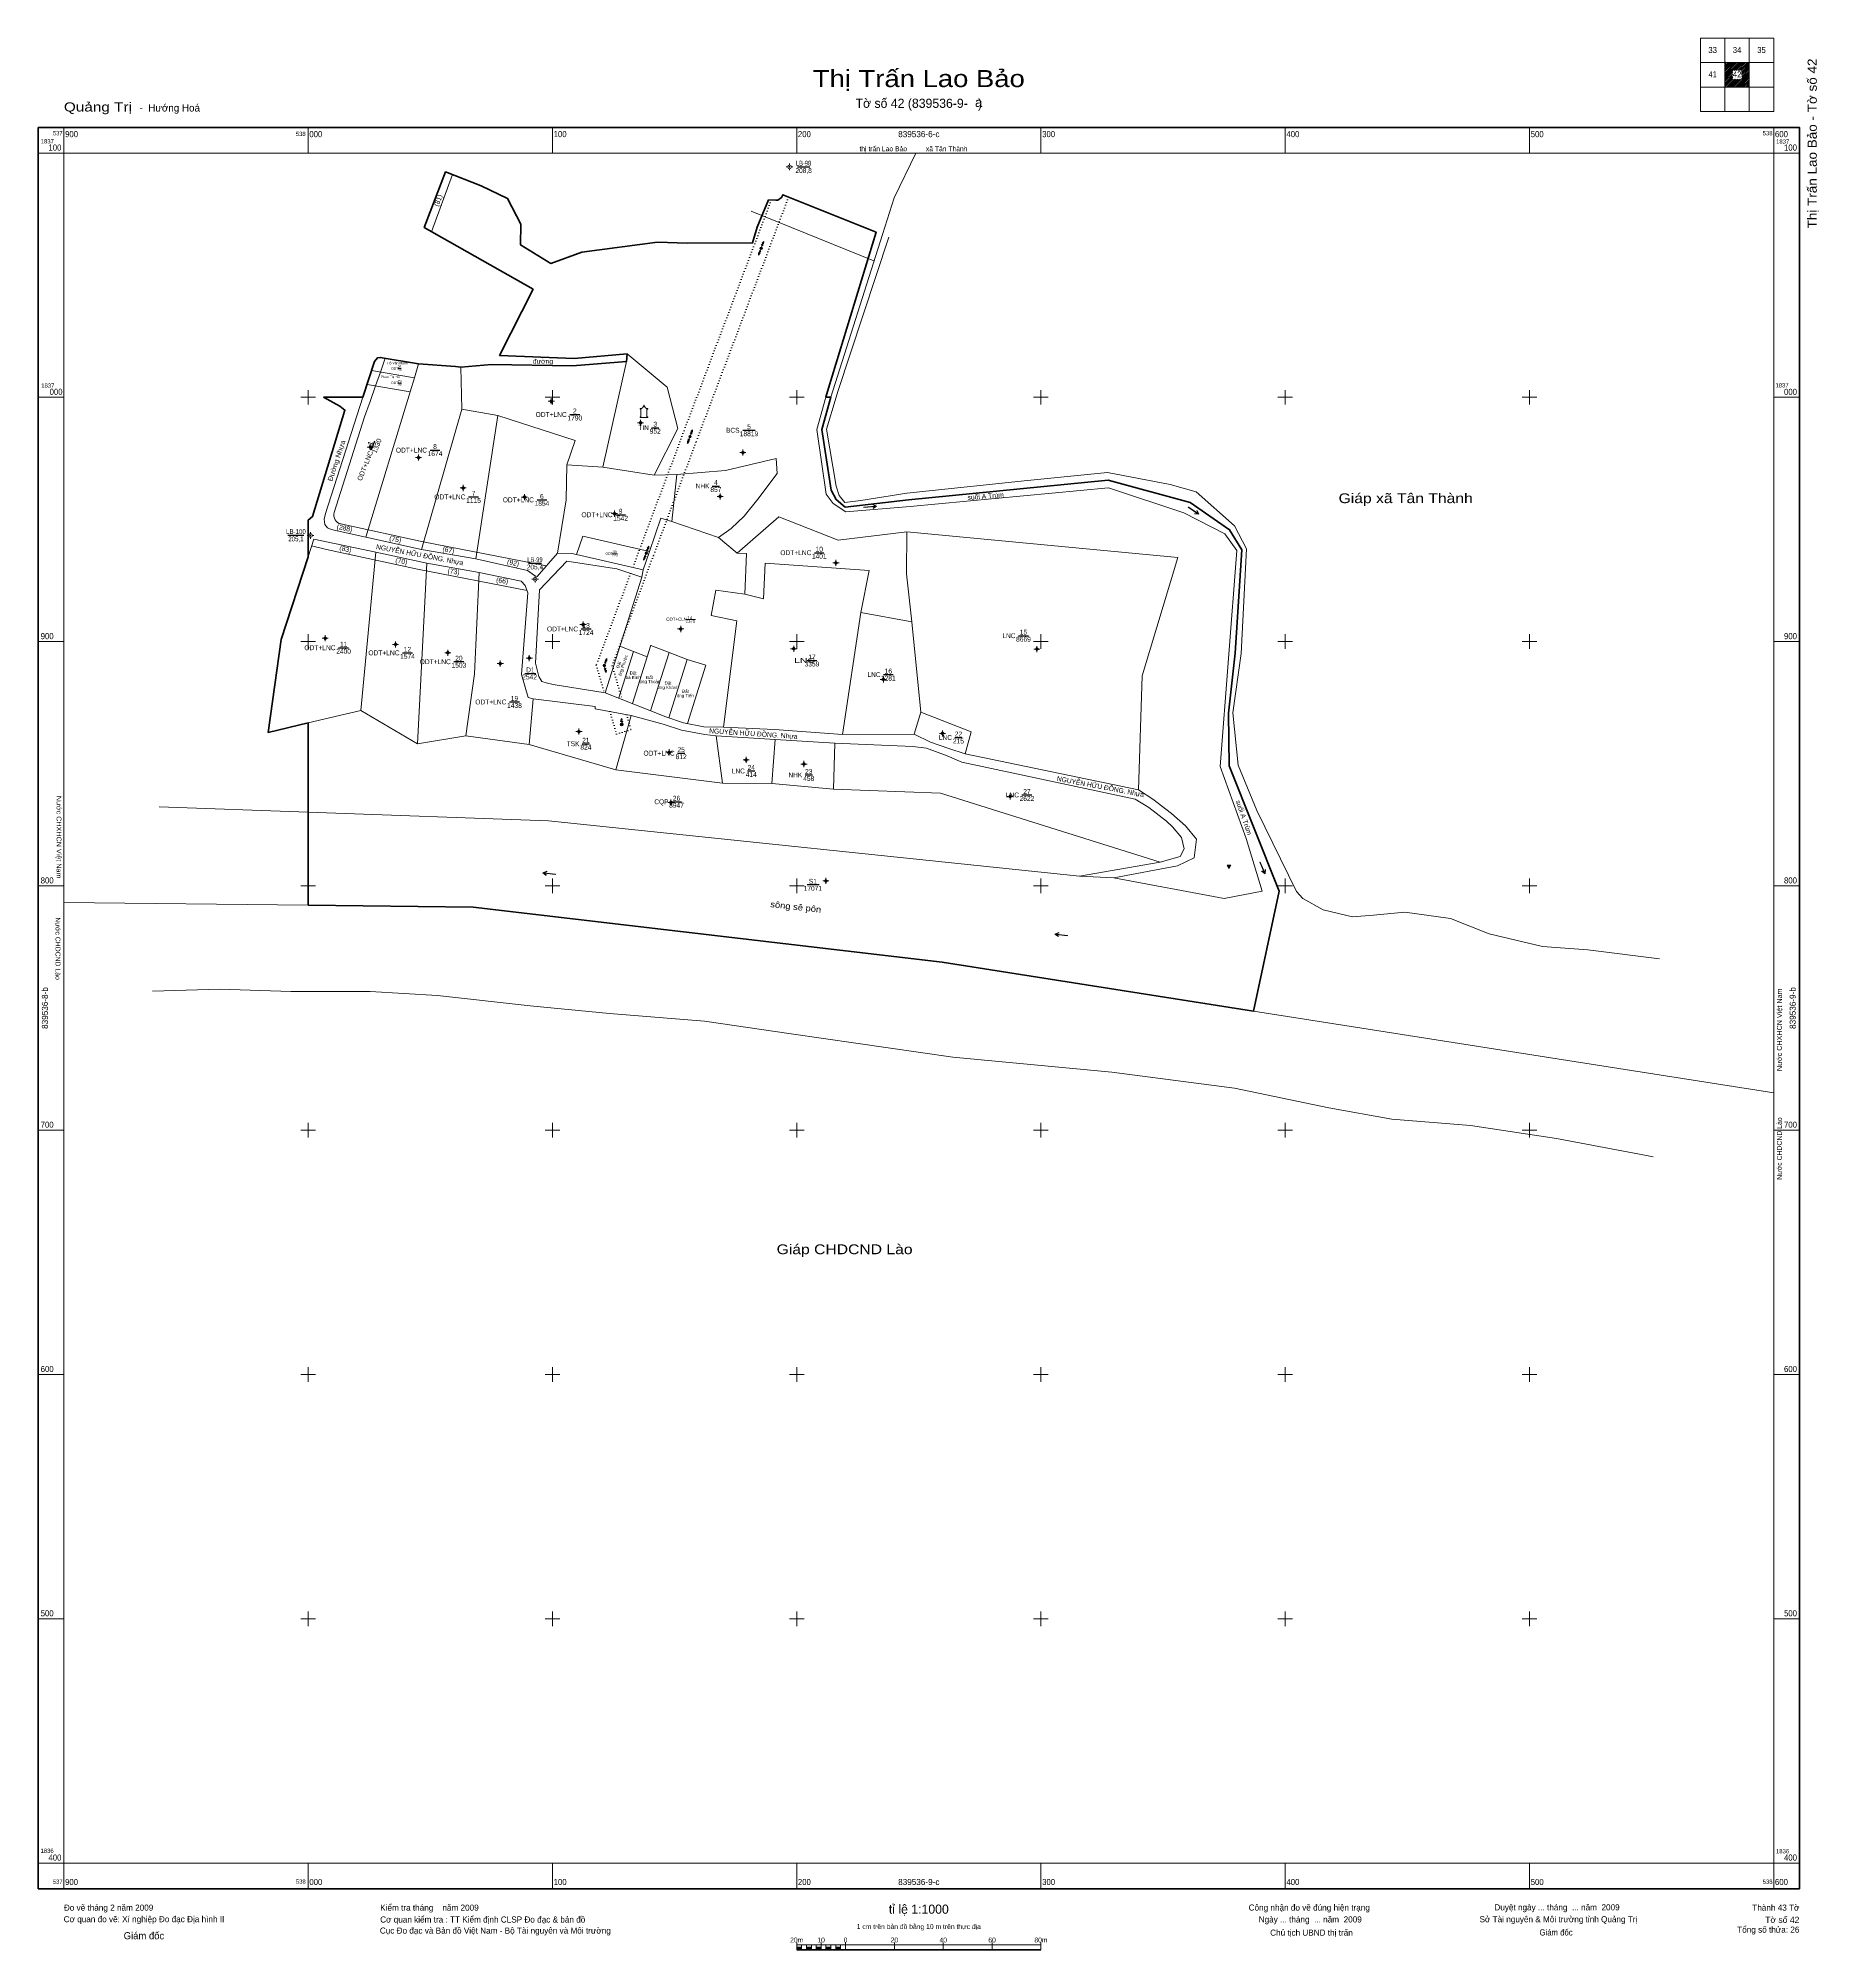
# Model space of a CAD drawing. Header units: metres. Extents: x 537890 to 538618, y 1836364 to 1837147.
import ezdxf
from ezdxf.enums import TextEntityAlignment as Align

# ---------------------------------------------------------------- set-up
doc = ezdxf.new("R2010")
doc.units = ezdxf.units.M
doc.header["$LTSCALE"] = 0.8
doc.header["$PDMODE"] = 32
doc.header["$PDSIZE"] = 0.4
doc.linetypes.add('DOTTED', pattern=[1.5, 0.3, -1.2])
doc.linetypes.add('MEDIUM_DASHED', pattern=[4.5, 3, -1.5])
for name, color, linetype, lineweight in [('10', 7, 'Continuous', 13), ('11', 7, 'Continuous', 13), ('13', 7, 'Continuous', 25), ('18', 7, 'Continuous', 13), ('23', 7, 'Continuous', 13), ('25', 7, 'MEDIUM_DASHED', 13), ('31', 7, 'Continuous', 13), ('35', 7, 'Continuous', 13), ('40', 7, 'Continuous', 13), ('46', 7, 'Continuous', 13), ('47', 7, 'Continuous', 13), ('50', 7, 'Continuous', 13), ('54', 7, 'Continuous', 35), ('55', 7, 'Continuous', 13), ('57', 7, 'Continuous', 13), ('59', 7, 'DOTTED', 13), ('61', 7, 'Continuous', 13), ('63', 7, 'Continuous', 13), ('8', 7, 'Continuous', 13)]:
    doc.layers.add(name, color=color, linetype=linetype, lineweight=lineweight)
for name, color, linetype in [('12', 7, 'Continuous'), ('28', 7, 'Continuous'), ('39', 7, 'Continuous'), ('41', 7, 'Continuous'), ('58', 7, 'Continuous')]:
    doc.layers.add(name, color=color, linetype=linetype)

msp = doc.modelspace()

# ---------------------------------------------------------------- hatches: boundary and pattern name
at = {"layer": '11'}
for points in [[(538099.6998, 1836998.42, 1), (538099.3998, 1836998.42, 1)], [(538136.2498, 1836989.55, 1), (538135.9498, 1836989.55, 1)], [(538025.5698, 1836979.64, 1), (538025.2698, 1836979.64, 1)], [(538045.3598, 1836975.35, 1), (538045.0598, 1836975.35, 1)], [(538178.1298, 1836977.39, 1), (538177.8298, 1836977.39, 1)], [(538063.6098, 1836962.89, 1), (538063.3098, 1836962.89, 1)], [(538088.7197, 1836959.15, 1), (538088.4197, 1836959.15, 1)], [(538168.7897, 1836959.43, 1), (538168.4897, 1836959.43, 1)], [(538125.5498, 1836952.38, 1), (538125.2497, 1836952.38, 1)], [(538216.2297, 1836932.23, 1), (538215.9297, 1836932.23, 1)], [(538112.6798, 1836906.96, 1), (538112.3797, 1836906.96, 1)], [(538152.6698, 1836905.17, 1), (538152.3697, 1836905.17, 1)], [(538007.1298, 1836901.37, 1), (538006.8298, 1836901.37, 1)], [(538035.9498, 1836898.84, 1), (538035.6498, 1836898.84, 1)], [(538057.3298, 1836895.45, 1), (538057.0298, 1836895.45, 1)], [(538198.9198, 1836897.06, 1), (538198.6197, 1836897.06, 1)], [(538298.4998, 1836896.93, 1), (538298.1998, 1836896.93, 1)], [(538078.8198, 1836891, 1), (538078.5198, 1836891, 1)], [(538090.6898, 1836893.26, 1), (538090.3897, 1836893.26, 1)], [(538235.6298, 1836884.53, 1), (538235.3298, 1836884.53, 1)], [(538111.0298, 1836863.16, 1), (538110.7298, 1836863.16, 1)], [(538259.8598, 1836862.43, 1), (538259.5598, 1836862.43, 1)], [(538148.0098, 1836854.72, 1), (538147.7098, 1836854.72, 1)], [(538179.4298, 1836851.6, 1), (538179.1297, 1836851.6, 1)], [(538203.1398, 1836849.89, 1), (538202.8398, 1836849.89, 1)], [(538148.6597, 1836834.15, 1), (538148.3597, 1836834.15, 1)], [(538287.5698, 1836836.62, 1), (538287.2698, 1836836.62, 1)], [(538212.1098, 1836802.03, 1), (538211.8098, 1836802.03, 1)]]:
    msp.add_hatch(color=256, dxfattribs=at).paths.add_polyline_path(points)
at = {"layer": '47'}
msp.add_hatch(color=256, dxfattribs=at).paths.add_polyline_path([(538376.29, 1836808.45), (538377.79, 1836808.45), (538377.04, 1836807.16)])
at = {"layer": '55'}
for points in [[(538185.2682, 1837060.5633, 1), (538185.6283, 1837061.4962, 1)], [(538156.1395, 1836983.4728, 1), (538156.4971, 1836984.4067, 1)], [(538138.2496, 1836935.7427, 1), (538138.6069, 1836936.6767, 1)], [(538121.3904, 1836890.6973, 1), (538121.0331, 1836889.7633, 1)], [(538128.9702, 1836866.1103, 1), (538127.7702, 1836866.1103, 1)], [(538128.51, 1836866.69), (538128.87, 1836867.4), (538127.99, 1836867.4), (538128.3, 1836868.04), (538128.5, 1836867.95), (538128.46, 1836868.49), (538128.01, 1836868.18), (538128.21, 1836868.09), (538127.83, 1836867.3), (538128.7, 1836867.3), (538128.4, 1836866.71)]]:
    msp.add_hatch(color=256, dxfattribs=at).paths.add_polyline_path(points)
at = {"layer": '63'}
for points in [[(538200, 1836364.5), (538200, 1836365.5), (538202, 1836365.5), (538202, 1836364.5)], [(538204, 1836364.5), (538204, 1836365.5), (538206, 1836365.5), (538206, 1836364.5)], [(538208, 1836364.5), (538208, 1836365.5), (538210, 1836365.5), (538210, 1836364.5)], [(538212, 1836364.5), (538212, 1836365.5), (538214, 1836365.5), (538214, 1836364.5)], [(538216, 1836364.5), (538216, 1836365.5), (538218, 1836365.5), (538218, 1836364.5)]]:
    msp.add_hatch(color=256, dxfattribs=at).paths.add_polyline_path(points)
at = {"layer": '8'}
for points in [[(538197.2517, 1837094.3309, 1), (538196.8929, 1837094.3309, 1)], [(538001.1517, 1836943.4909, 1), (538000.7929, 1836943.4909, 1)], [(538093.0817, 1836925.5409, 1), (538092.7229, 1836925.5409, 1)]]:
    msp.add_hatch(color=256, dxfattribs=at).paths.add_polyline_path(points)

# ---------------------------------------------------------------- linework, layer by layer
at = {"layer": '10'}
for p, q in [((538047.48, 1837069.54), (538056.29, 1837092.37)), ((538112.05, 1837059.41), (538142.96, 1837063.48)), ((538155.19, 1837063.09), (538142.96, 1837063.48)), ((538099.35, 1837054.77), (538112.05, 1837059.41)), ((538045.24, 1837013.67), (538029.54, 1837016.35)), ((538120.64, 1836971.42), (538130.27, 1837014.73)), ((538130.27, 1837014.73), (538130.64, 1837017.81)), ((538023.56, 1836942.73), (538041.74, 1837002.19)), ((538062.91, 1836995.2), (538046.39, 1836937.66)), ((538077.67, 1836992.6), (538068.61, 1836933.91)), ((538105.97, 1836972.31), (538120.64, 1836971.42)), ((538141.63, 1836968.11), (538120.64, 1836971.42)), ((538150.88, 1836968.37), (538141.63, 1836968.11)), ((538148.84, 1836949.22), (538150.88, 1836968.37)), ((538046.39, 1836937.66), (538023.56, 1836942.73)), ((538167.98, 1836942.67), (538148.84, 1836949.22)), ((538167.98, 1836942.67), (538175.66, 1836936.21)), ((538356.02, 1836934.39), (538245.16, 1836945)), ((538048.61, 1836932.08), (538027.7, 1836936.65)), ((538068.61, 1836933.91), (538046.39, 1836937.66)), ((538048.61, 1836932.08), (538070.01, 1836928.3)), ((538137.2, 1836929.33), (538136.59, 1836926.39)), ((538136.59, 1836926.39), (538121.62, 1836879.07)), ((538218.7, 1836861.91), (538226.21, 1836911.97)), ((538226.21, 1836911.97), (538247.18, 1836908.08)), ((538247.18, 1836908.08), (538250.84, 1836871.13)), ((538248.09, 1836862.17), (538250.84, 1836871.13)), ((538167.03, 1836861.44), (538191.19, 1836859.9)), ((538191.19, 1836859.9), (538189.84, 1836841.9)), ((538215.6, 1836858.37), (538191.19, 1836859.9)), ((538248.09, 1836862.17), (538218.7, 1836861.91)), ((538339.95, 1836839.33), (538268.95, 1836854.13)), ((538348.75, 1836809.77), (538315.72, 1836803.93))]:
    msp.add_line(p, q, dxfattribs=at)
for points in [[(538056.29, 1837092.37), (538070.85, 1837086.58), (538081.62, 1837081.45), (538087.09, 1837070.85), (538086.98, 1837062.39), (538099.35, 1837054.77)], [(538155.19, 1837063.09), (538181.96, 1837063.2), (538183.78, 1837069.6), (538188.43, 1837080.79)], [(538194.36, 1837082.9), (538193.73, 1837081.76), (538192.35, 1837080.76), (538191.42, 1837080.68), (538188.43, 1837080.79)], [(538047.48, 1837069.54), (538092.07, 1837044.24), (538078.31, 1837017.11)], [(538022.45, 1837000), (538027.21, 1837014.69), (538028.45, 1837016.16), (538029.54, 1837016.35)], [(538045.24, 1837013.67), (538060.28, 1837012.61), (538062.52, 1837012.36)], [(538062.52, 1837012.36), (538075.09, 1837013.44), (538108.16, 1837012.83), (538130.27, 1837014.73)], [(538130.64, 1837017.81), (538108.94, 1837015.92), (538078.31, 1837017.11)], [(538130.64, 1837017.81), (538146.93, 1837004.2), (538151.39, 1836987.19), (538141.63, 1836968.11)], [(538062.52, 1837012.36), (538062.91, 1836995.2), (538077.67, 1836992.6)], [(538000, 1836949.66), (538001.74, 1836951.2), (538015.05, 1836994.77), (538012.96, 1836996.32), (538006.33, 1837000)], [(538022.45, 1837000), (538007.04, 1836952.46), (538006.55, 1836950.08), (538006.86, 1836947.95), (538007.9, 1836946.6), (538009.36, 1836945.84), (538023.56, 1836942.73)], [(538077.67, 1836992.6), (538109.27, 1836982.37), (538105.97, 1836972.31)], [(538150.88, 1836968.37), (538170.85, 1836970.11), (538191.59, 1836975.01), (538192.03, 1836968.88), (538184.15, 1836958.32), (538178.44, 1836951.34), (538173.13, 1836946.26), (538167.98, 1836942.67)], [(538102.08, 1836936.17), (538105.64, 1836958.08), (538105.97, 1836972.31)], [(538139.77, 1836936.91), (538144.39, 1836950.57), (538148.84, 1836949.22)], [(538175.66, 1836936.21), (538192.69, 1836951.03), (538217, 1836941.58), (538245.16, 1836945)], [(538247.18, 1836908.08), (538244.97, 1836927.81), (538245.16, 1836945)], [(537983.62, 1836862.84), (537988.98, 1836900.92), (538000, 1836934.77)], [(538000, 1836934.77), (538002.33, 1836941.93), (538027.7, 1836936.65)], [(538027.7, 1836936.65), (538021.57, 1836871.8), (538044.7, 1836858.13), (538048.61, 1836932.08)], [(538068.61, 1836933.91), (538089.78, 1836929.13), (538092.71, 1836927.08), (538093.7, 1836926.62), (538102.08, 1836936.17)], [(538175.66, 1836936.21), (538179.43, 1836936.11), (538178.79, 1836919.44)], [(538070.01, 1836928.3), (538068.11, 1836886.84), (538064.5, 1836861.39)], [(538070.01, 1836928.3), (538087.27, 1836924.69), (538088.87, 1836922.92), (538089.97, 1836919.95), (538087.39, 1836886.59), (538090.14, 1836877.16), (538092.14, 1836876.6)], [(538136.59, 1836926.39), (538126.39, 1836929.76), (538105.93, 1836932.89), (538094.7, 1836921.21), (538093.06, 1836891.17), (538094.5, 1836885.76), (538095.61, 1836883.65), (538097.4, 1836883.19), (538100.33, 1836882.4), (538121.62, 1836879.07)], [(538226.21, 1836911.97), (538229.65, 1836929.17), (538187.08, 1836932.1), (538186.46, 1836917.49), (538178.79, 1836919.44)], [(538339.95, 1836839.33), (538341.42, 1836885.98), (538356.02, 1836934.39)], [(538178.79, 1836919.44), (538166.88, 1836921.05), (538165, 1836910.74), (538175.47, 1836908.5), (538170.03, 1836864.94)], [(538021.57, 1836871.8), (538000, 1836866.71), (537983.62, 1836862.84)], [(538092.14, 1836876.6), (538090.44, 1836857.9), (538125.97, 1836847.49)], [(538092.14, 1836876.6), (538117.5, 1836873.43), (538117.49, 1836872.46), (538132.19, 1836869.76)], [(538121.62, 1836879.07), (538146.39, 1836869.23), (538153.7, 1836866.81), (538162.04, 1836865.1), (538170.03, 1836864.94)], [(538132.19, 1836869.76), (538125.97, 1836847.49), (538169.59, 1836842.06)], [(538132.19, 1836869.76), (538145.35, 1836866.23), (538152.81, 1836863.71), (538162.33, 1836861.96), (538167.03, 1836861.44)], [(538170.03, 1836864.94), (538190.93, 1836863.97), (538218.7, 1836861.91)], [(538250.84, 1836871.13), (538271.41, 1836863.05), (538268.95, 1836854.13)], [(538044.7, 1836858.13), (538064.5, 1836861.39), (538090.44, 1836857.9)], [(538167.03, 1836861.44), (538169.59, 1836842.06), (538189.84, 1836841.9)], [(538189.84, 1836841.9), (538215.05, 1836839.62), (538215.6, 1836858.37)], [(538215.6, 1836858.37), (538247.55, 1836857.05), (538253.15, 1836856.32), (538261.59, 1836853.29), (538267.55, 1836850.68), (538338.63, 1836835.48), (538344.13, 1836832.07), (538351.34, 1836826.5), (538353.92, 1836824.17), (538357.6, 1836819.78), (538358.66, 1836815.15), (538357.04, 1836812.09), (538348.75, 1836809.77)], [(538268.95, 1836854.13), (538262.23, 1836856.19), (538254.72, 1836858.89), (538248.09, 1836862.17)], [(538348.75, 1836809.77), (538258.86, 1836838.03), (538215.05, 1836839.62)], [(538329.8, 1836803.32), (538355.93, 1836808.18), (538362.7, 1836811.52), (538363.69, 1836819.16), (538359.16, 1836824.55), (538353.49, 1836829.6), (538345.81, 1836835.48), (538339.95, 1836839.33)]]:
    msp.add_lwpolyline(points, dxfattribs=at)
at = {"layer": '11'}
for p, q in [((538098.93, 1836998.42), (538098.3, 1836998.42)), ((538099.55, 1836999.67), (538099.55, 1836999.04)), ((538099.55, 1836997.8), (538099.55, 1836997.17)), ((538100.8, 1836998.42), (538100.18, 1836998.42)), ((538135.48, 1836989.55), (538134.85, 1836989.55)), ((538136.1, 1836990.8), (538136.1, 1836990.18)), ((538137.35, 1836989.55), (538136.72, 1836989.55)), ((538136.1, 1836988.92), (538136.1, 1836988.3)), ((538024.8, 1836979.64), (538024.17, 1836979.64)), ((538025.42, 1836980.89), (538025.42, 1836980.26)), ((538025.42, 1836979.02), (538025.42, 1836978.39)), ((538026.67, 1836979.64), (538026.05, 1836979.64)), ((538044.58, 1836975.35), (538043.96, 1836975.35)), ((538045.21, 1836976.6), (538045.21, 1836975.98)), ((538045.21, 1836974.72), (538045.21, 1836974.1)), ((538046.46, 1836975.35), (538045.84, 1836975.35)), ((538177.36, 1836977.39), (538176.73, 1836977.39)), ((538177.98, 1836978.64), (538177.98, 1836978.02)), ((538177.98, 1836976.76), (538177.98, 1836976.14)), ((538179.23, 1836977.39), (538178.6, 1836977.39)), ((538062.84, 1836962.89), (538062.21, 1836962.89)), ((538063.46, 1836964.14), (538063.46, 1836963.52)), ((538063.46, 1836962.26), (538063.46, 1836961.64)), ((538064.71, 1836962.89), (538064.08, 1836962.89)), ((538087.94, 1836959.15), (538087.32, 1836959.15)), ((538088.57, 1836960.4), (538088.57, 1836959.78)), ((538088.57, 1836958.52), (538088.57, 1836957.9)), ((538089.82, 1836959.15), (538089.19, 1836959.15)), ((538168.02, 1836959.43), (538167.39, 1836959.43)), ((538168.64, 1836960.68), (538168.64, 1836960.06)), ((538168.64, 1836958.8), (538168.64, 1836958.18)), ((538169.89, 1836959.43), (538169.26, 1836959.43)), ((538124.78, 1836952.38), (538124.15, 1836952.38)), ((538125.4, 1836953.63), (538125.4, 1836953)), ((538125.4, 1836951.76), (538125.4, 1836951.13)), ((538126.65, 1836952.38), (538126.02, 1836952.38)), ((538215.45, 1836932.23), (538214.83, 1836932.23)), ((538216.08, 1836933.48), (538216.08, 1836932.86)), ((538216.08, 1836931.6), (538216.08, 1836930.98)), ((538217.33, 1836932.23), (538216.7, 1836932.23)), ((538111.9, 1836906.96), (538111.28, 1836906.96)), ((538112.53, 1836908.21), (538112.53, 1836907.58)), ((538112.53, 1836906.34), (538112.53, 1836905.71)), ((538113.78, 1836906.96), (538113.16, 1836906.96)), ((538151.9, 1836905.17), (538151.27, 1836905.17)), ((538152.52, 1836906.42), (538152.52, 1836905.8)), ((538152.52, 1836904.54), (538152.52, 1836903.92)), ((538153.77, 1836905.17), (538153.14, 1836905.17)), ((538006.36, 1836901.37), (538005.73, 1836901.37)), ((538006.98, 1836902.62), (538006.98, 1836902)), ((538006.98, 1836900.74), (538006.98, 1836900.12)), ((538008.23, 1836901.37), (538007.6, 1836901.37)), ((538035.18, 1836898.84), (538034.55, 1836898.84)), ((538035.8, 1836900.09), (538035.8, 1836899.46)), ((538035.8, 1836898.22), (538035.8, 1836897.59)), ((538037.05, 1836898.84), (538036.43, 1836898.84)), ((538056.56, 1836895.45), (538055.93, 1836895.45)), ((538057.18, 1836896.7), (538057.18, 1836896.08)), ((538058.43, 1836895.45), (538057.81, 1836895.45)), ((538198.14, 1836897.06), (538197.52, 1836897.06)), ((538198.77, 1836898.31), (538198.77, 1836897.68)), ((538198.77, 1836896.44), (538198.77, 1836895.81)), ((538200.02, 1836897.06), (538199.4, 1836897.06)), ((538297.72, 1836896.93), (538297.1, 1836896.93)), ((538298.35, 1836898.18), (538298.35, 1836897.56)), ((538298.35, 1836896.3), (538298.35, 1836895.68)), ((538299.6, 1836896.93), (538298.98, 1836896.93)), ((538057.18, 1836894.82), (538057.18, 1836894.2)), ((538078.05, 1836891), (538077.42, 1836891)), ((538078.67, 1836892.25), (538078.67, 1836891.62)), ((538078.67, 1836890.38), (538078.67, 1836889.75)), ((538079.92, 1836891), (538079.3, 1836891)), ((538089.92, 1836893.26), (538089.29, 1836893.26)), ((538090.54, 1836894.51), (538090.54, 1836893.88)), ((538090.54, 1836892.64), (538090.54, 1836892.01)), ((538091.79, 1836893.26), (538091.16, 1836893.26)), ((538234.86, 1836884.53), (538234.23, 1836884.53)), ((538235.48, 1836885.78), (538235.48, 1836885.16)), ((538235.48, 1836883.9), (538235.48, 1836883.28)), ((538236.73, 1836884.53), (538236.1, 1836884.53)), ((538110.88, 1836864.41), (538110.88, 1836863.78)), ((538110.26, 1836863.16), (538109.63, 1836863.16)), ((538110.88, 1836862.54), (538110.88, 1836861.91)), ((538112.13, 1836863.16), (538111.5, 1836863.16)), ((538259.08, 1836862.43), (538258.46, 1836862.43)), ((538259.71, 1836863.68), (538259.71, 1836863.06)), ((538259.71, 1836861.8), (538259.71, 1836861.18)), ((538260.96, 1836862.43), (538260.34, 1836862.43)), ((538147.24, 1836854.72), (538146.61, 1836854.72)), ((538147.86, 1836855.97), (538147.86, 1836855.34)), ((538147.86, 1836854.1), (538147.86, 1836853.47)), ((538149.11, 1836854.72), (538148.48, 1836854.72)), ((538178.66, 1836851.6), (538178.03, 1836851.6)), ((538179.28, 1836852.85), (538179.28, 1836852.22)), ((538179.28, 1836850.98), (538179.28, 1836850.35)), ((538180.53, 1836851.6), (538179.9, 1836851.6)), ((538202.36, 1836849.89), (538201.74, 1836849.89)), ((538202.99, 1836851.14), (538202.99, 1836850.52)), ((538202.99, 1836849.26), (538202.99, 1836848.64)), ((538204.24, 1836849.89), (538203.62, 1836849.89)), ((538147.88, 1836834.15), (538147.26, 1836834.15)), ((538148.51, 1836835.4), (538148.51, 1836834.78)), ((538148.51, 1836833.52), (538148.51, 1836832.9)), ((538149.76, 1836834.15), (538149.14, 1836834.15)), ((538286.8, 1836836.62), (538286.17, 1836836.62)), ((538287.42, 1836837.87), (538287.42, 1836837.24)), ((538287.42, 1836836), (538287.42, 1836835.37)), ((538288.67, 1836836.62), (538288.05, 1836836.62)), ((538211.34, 1836802.03), (538210.71, 1836802.03)), ((538211.96, 1836803.28), (538211.96, 1836802.66)), ((538211.96, 1836801.4), (538211.96, 1836800.78)), ((538213.21, 1836802.03), (538212.58, 1836802.03))]:
    msp.add_line(p, q, dxfattribs=at)
for points in [[(538099.55, 1836999.04), (538098.93, 1836998.42), (538099.55, 1836997.8), (538100.18, 1836998.42)], [(538136.1, 1836990.18), (538135.48, 1836989.55), (538136.1, 1836988.92), (538136.72, 1836989.55)], [(538025.42, 1836980.26), (538024.8, 1836979.64), (538025.42, 1836979.02), (538026.05, 1836979.64)], [(538045.21, 1836975.98), (538044.58, 1836975.35), (538045.21, 1836974.72), (538045.84, 1836975.35)], [(538177.98, 1836978.02), (538177.36, 1836977.39), (538177.98, 1836976.76), (538178.6, 1836977.39)], [(538063.46, 1836963.52), (538062.84, 1836962.89), (538063.46, 1836962.26), (538064.08, 1836962.89)], [(538088.57, 1836959.78), (538087.94, 1836959.15), (538088.57, 1836958.52), (538089.19, 1836959.15)], [(538168.64, 1836960.06), (538168.02, 1836959.43), (538168.64, 1836958.8), (538169.26, 1836959.43)], [(538125.4, 1836953), (538124.78, 1836952.38), (538125.4, 1836951.76), (538126.02, 1836952.38)], [(538216.08, 1836932.86), (538215.45, 1836932.23), (538216.08, 1836931.6), (538216.7, 1836932.23)], [(538112.53, 1836907.58), (538111.9, 1836906.96), (538112.53, 1836906.34), (538113.16, 1836906.96)], [(538152.52, 1836905.8), (538151.9, 1836905.17), (538152.52, 1836904.54), (538153.14, 1836905.17)], [(538006.98, 1836902), (538006.36, 1836901.37), (538006.98, 1836900.74), (538007.6, 1836901.37)], [(538035.8, 1836899.46), (538035.18, 1836898.84), (538035.8, 1836898.22), (538036.43, 1836898.84)], [(538057.18, 1836896.08), (538056.56, 1836895.45), (538057.18, 1836894.82), (538057.81, 1836895.45)], [(538198.77, 1836897.68), (538198.14, 1836897.06), (538198.77, 1836896.44), (538199.4, 1836897.06)], [(538298.35, 1836897.56), (538297.72, 1836896.93), (538298.35, 1836896.3), (538298.98, 1836896.93)], [(538078.67, 1836891.62), (538078.05, 1836891), (538078.67, 1836890.38), (538079.3, 1836891)], [(538090.54, 1836893.88), (538089.92, 1836893.26), (538090.54, 1836892.64), (538091.16, 1836893.26)], [(538235.48, 1836885.16), (538234.86, 1836884.53), (538235.48, 1836883.9), (538236.1, 1836884.53)], [(538110.88, 1836863.78), (538110.26, 1836863.16), (538110.88, 1836862.54), (538111.5, 1836863.16)], [(538259.71, 1836863.06), (538259.08, 1836862.43), (538259.71, 1836861.8), (538260.34, 1836862.43)], [(538147.86, 1836855.34), (538147.24, 1836854.72), (538147.86, 1836854.1), (538148.48, 1836854.72)], [(538179.28, 1836852.22), (538178.66, 1836851.6), (538179.28, 1836850.98), (538179.9, 1836851.6)], [(538202.99, 1836850.52), (538202.36, 1836849.89), (538202.99, 1836849.26), (538203.62, 1836849.89)], [(538148.51, 1836834.78), (538147.88, 1836834.15), (538148.51, 1836833.52), (538149.14, 1836834.15)], [(538287.42, 1836837.24), (538286.8, 1836836.62), (538287.42, 1836836), (538288.05, 1836836.62)], [(538211.96, 1836802.66), (538211.34, 1836802.03), (538211.96, 1836801.4), (538212.58, 1836802.03)]]:
    msp.add_lwpolyline(points, close=True, dxfattribs=at)
for centre in [(538099.5498, 1836998.42), (538136.0998, 1836989.55), (538025.4198, 1836979.64), (538045.2098, 1836975.35), (538177.9798, 1836977.39), (538063.4598, 1836962.89), (538088.5697, 1836959.15), (538168.6397, 1836959.43), (538125.3997, 1836952.38), (538216.0797, 1836932.23), (538112.5297, 1836906.96), (538152.5197, 1836905.17), (538006.9798, 1836901.37), (538035.7998, 1836898.84), (538057.1798, 1836895.45), (538198.7697, 1836897.06), (538298.3498, 1836896.93), (538078.6698, 1836891), (538090.5397, 1836893.26), (538235.4798, 1836884.53), (538110.8798, 1836863.16), (538259.7098, 1836862.43), (538147.8598, 1836854.72), (538179.2797, 1836851.6), (538202.9898, 1836849.89), (538148.5097, 1836834.15), (538287.4198, 1836836.62), (538211.9598, 1836802.03)]:
    msp.add_circle(centre, 0.15, dxfattribs=at)
at = {"layer": '13'}
for p, q in [((538107.14, 1836992.96), (538111.18, 1836992.96)), ((538025.87, 1836978.44), (538027.35, 1836982.19)), ((538140.6, 1836987.57), (538143.63, 1836987.57)), ((538177.97, 1836986.52), (538182.98, 1836986.52)), ((538049.94, 1836978.4), (538053.95, 1836978.4)), ((538065.68, 1836959.25), (538069.73, 1836959.25)), ((538093.7, 1836958.05), (538097.71, 1836958.05)), ((538165.4, 1836963.7), (538168.47, 1836963.7)), ((538125.91, 1836951.96), (538129.95, 1836951.96)), ((538207.3, 1836936.4), (538211.18, 1836936.4)), ((538111.79, 1836905.17), (538115.8, 1836905.17)), ((538012.49, 1836897.5), (538016.53, 1836897.5)), ((538038.67, 1836895.41), (538042.68, 1836895.41)), ((538290.83, 1836902.43), (538294.84, 1836902.43)), ((538059.7, 1836891.8), (538063.74, 1836891.8)), ((538204.27, 1836892.29), (538208.28, 1836892.29)), ((538088.65, 1836886.98), (538093.18, 1836886.98)), ((538235.58, 1836886.5), (538239.46, 1836886.5)), ((538082.45, 1836875.29), (538086.49, 1836875.29)), ((538112.2, 1836858.2), (538115.2, 1836858.2)), ((538264.7, 1836860.74), (538267.75, 1836860.74)), ((538151.18, 1836854.33), (538154.21, 1836854.33)), ((538179.9, 1836847.04), (538182.9, 1836847.04)), ((538203.42, 1836845.42), (538206.45, 1836845.42)), ((538148.77, 1836834.45), (538152.84, 1836834.45)), ((538292.24, 1836837.22), (538296.28, 1836837.22)), ((538204.24, 1836800.52), (538209.14, 1836800.52))]:
    msp.add_line(p, q, dxfattribs=at)
at = {"layer": '18'}
msp.add_line((538137.36, 1836996.74), (538137.58, 1836996.74), dxfattribs=at)
for points in [[(538136.26, 1836992), (538136.26, 1836995.11), (538135.88, 1836995.11), (538135.88, 1836995.38)], [(538139.07, 1836995.38), (538139.07, 1836995.11), (538138.68, 1836995.11), (538138.68, 1836992), (538139.07, 1836992), (538139.07, 1836991.73), (538135.88, 1836991.73), (538135.88, 1836992), (538136.26, 1836992)]]:
    msp.add_lwpolyline(points, dxfattribs=at)
for centre, start, end in [((538135.9386, 1836996.8097), 267.46593, 357.04806), ((538139.0031, 1836996.8097), 182.95194, 272.52848)]:
    msp.add_arc(centre, 1.4274, start, end, dxfattribs=at)
at = {"layer": '23'}
for p, q in [((538047.48, 1837069.54), (538056.29, 1837092.37)), ((538045.24, 1837013.67), (538029.54, 1837016.35)), ((538130.27, 1837014.73), (538130.64, 1837017.81)), ((538046.39, 1836937.66), (538023.56, 1836942.73)), ((538048.61, 1836932.08), (538027.7, 1836936.65)), ((538068.61, 1836933.91), (538046.39, 1836937.66)), ((538048.61, 1836932.08), (538070.01, 1836928.3)), ((538137.2, 1836929.33), (538136.59, 1836926.39)), ((538167.03, 1836861.44), (538191.19, 1836859.9)), ((538215.6, 1836858.37), (538191.19, 1836859.9)), ((538248.09, 1836862.17), (538218.7, 1836861.91)), ((538339.95, 1836839.33), (538268.95, 1836854.13)), ((538348.75, 1836809.77), (538315.72, 1836803.93))]:
    msp.add_line(p, q, dxfattribs=at)
for points in [[(538194.36, 1837082.9), (538193.73, 1837081.76), (538192.35, 1837080.76), (538191.42, 1837080.68), (538188.43, 1837080.79)], [(538022.45, 1837000), (538027.21, 1837014.69), (538028.45, 1837016.16), (538029.54, 1837016.35)], [(538045.24, 1837013.67), (538060.28, 1837012.61), (538062.52, 1837012.36)], [(538062.52, 1837012.36), (538075.09, 1837013.44), (538108.16, 1837012.83), (538130.27, 1837014.73)], [(538130.64, 1837017.81), (538108.94, 1837015.92), (538078.31, 1837017.11)], [(538000, 1836949.66), (538001.74, 1836951.2), (538015.05, 1836994.77), (538012.96, 1836996.32), (538006.33, 1837000)], [(538022.45, 1837000), (538007.04, 1836952.46), (538006.55, 1836950.08), (538006.86, 1836947.95), (538007.9, 1836946.6), (538009.36, 1836945.84), (538023.56, 1836942.73)], [(537983.62, 1836862.84), (537988.98, 1836900.92), (538000, 1836934.77)], [(538000, 1836934.77), (538002.33, 1836941.93), (538027.7, 1836936.65)], [(538068.61, 1836933.91), (538089.78, 1836929.13), (538092.71, 1836927.08), (538093.7, 1836926.62), (538102.08, 1836936.17)], [(538102.08, 1836936.17), (538107.99, 1836936.05), (538109.91, 1836935.61)], [(538070.01, 1836928.3), (538087.27, 1836924.69), (538088.87, 1836922.92), (538089.97, 1836919.95), (538087.39, 1836886.59), (538090.14, 1836877.16), (538092.14, 1836876.6)], [(538136.59, 1836926.39), (538126.39, 1836929.76), (538105.93, 1836932.89), (538094.7, 1836921.21), (538093.06, 1836891.17), (538094.5, 1836885.76), (538095.61, 1836883.65), (538097.4, 1836883.19), (538100.33, 1836882.4), (538121.62, 1836879.07)], [(538092.14, 1836876.6), (538117.5, 1836873.43), (538117.49, 1836872.46), (538132.19, 1836869.76)], [(538121.62, 1836879.07), (538146.39, 1836869.23), (538153.7, 1836866.81), (538162.04, 1836865.1), (538170.03, 1836864.94)], [(538132.19, 1836869.76), (538145.35, 1836866.23), (538152.81, 1836863.71), (538162.33, 1836861.96), (538167.03, 1836861.44)], [(538170.03, 1836864.94), (538190.93, 1836863.97), (538218.7, 1836861.91)], [(538215.6, 1836858.37), (538247.55, 1836857.05), (538253.15, 1836856.32), (538261.59, 1836853.29), (538267.55, 1836850.68), (538338.63, 1836835.48), (538344.13, 1836832.07), (538351.34, 1836826.5), (538353.92, 1836824.17), (538357.6, 1836819.78), (538358.66, 1836815.15), (538357.04, 1836812.09), (538348.75, 1836809.77)], [(538268.95, 1836854.13), (538262.23, 1836856.19), (538254.72, 1836858.89), (538248.09, 1836862.17)], [(538329.8, 1836803.32), (538355.93, 1836808.18), (538362.7, 1836811.52), (538363.69, 1836819.16), (538359.16, 1836824.55), (538353.49, 1836829.6), (538345.81, 1836835.48), (538339.95, 1836839.33)]]:
    msp.add_lwpolyline(points, dxfattribs=at)
at = {"layer": '25'}
for p, q in [((538006.33, 1837000), (538022.45, 1837000)), ((538211.93, 1837000), (538214.01, 1837000)), ((538000, 1836934.77), (538000, 1836949.66))]:
    msp.add_line(p, q, dxfattribs=at)
msp.add_lwpolyline([(538000, 1836792.05), (538000, 1836830.14), (538000, 1836866.71)], dxfattribs=at)
at = {"layer": '31'}
for p, q in [((538327.31, 1836969.26), (538352.87, 1836964.33)), ((538363.57, 1836961.29), (538352.87, 1836964.33)), ((538363.57, 1836961.29), (538379.24, 1836947.36)), ((538379.24, 1836947.36), (538384.15, 1836937.95)), ((538373.34, 1836848.83), (538380.19, 1836937.28)), ((538384.15, 1836937.95), (538382, 1836895.16)), ((538382, 1836895.16), (538378.59, 1836870.81)), ((538378.59, 1836870.81), (538380.8, 1836849.41)), ((538384.03, 1836819.43), (538373.34, 1836848.83)), ((538380.8, 1836849.41), (538388.4, 1836830.87)), ((538000, 1836830.14), (537939.05, 1836832.34)), ((538388.4, 1836830.87), (538404.55, 1836797.68)), ((538390.51, 1836797.9), (538384.03, 1836819.43)), ((538315.72, 1836803.93), (538329.8, 1836803.32)), ((538329.8, 1836803.32), (538375, 1836794.78)), ((538375, 1836794.78), (538390.51, 1836797.9)), ((538553.16, 1836770.21), (538523.91, 1836773.8))]:
    msp.add_line(p, q, dxfattribs=at)
for points in [[(538194.36, 1837082.9), (538232.48, 1837067.67), (538212.98, 1837003.74), (538211.93, 1837000)], [(538216.1, 1837000), (538216.79, 1837002.34), (538237.77, 1837065.55)], [(538211.93, 1837000), (538208.23, 1836986.78), (538212.07, 1836960.38), (538214.88, 1836956.49), (538220.14, 1836953.11), (538246.4, 1836955.28), (538327.7, 1836963.01), (538358.54, 1836952.68), (538375.23, 1836944.19), (538380.19, 1836937.28)], [(538327.31, 1836969.26), (538294.55, 1836966.02), (538245.12, 1836960.72), (538226.29, 1836957.74), (538219.68, 1836956.98), (538217.36, 1836959.76), (538216.11, 1836963.67), (538212.23, 1836986.94), (538216.1, 1837000)], [(538315.72, 1836803.93), (538098.41, 1836826.58), (538000, 1836830.14)], [(538523.91, 1836773.8), (538505.31, 1836775.14), (538483.45, 1836780.33), (538467.65, 1836786.61), (538448.98, 1836789.28), (538436.16, 1836788), (538427.55, 1836787.29), (538415.6, 1836790.25), (538407.25, 1836794.79), (538404.55, 1836797.68)], [(537936.29, 1836756.93), (537963.89, 1836757.68), (537992.98, 1836756.81), (538025.45, 1836756.71), (538052.89, 1836755.07), (538090.86, 1836750.97), (538123.31, 1836747.78), (538162.32, 1836744.58), (538197.71, 1836739.41), (538263.93, 1836729.9), (538329, 1836723.73), (538379.23, 1836717.19), (538417.85, 1836709.12), (538443.69, 1836704.58), (538475.88, 1836701.94), (538511.1, 1836696.56), (538547.84, 1836689.61), (538550.69, 1836689.16)]]:
    msp.add_lwpolyline(points, dxfattribs=at)
at = {"layer": '35'}
for p, q in [((538231.04, 1836956.07), (538232.3, 1836955.48)), ((538232.29, 1836955.37), (538231.15, 1836954.58)), ((538364.28, 1836952.3), (538362.9, 1836952.41)), ((538363.76, 1836953.65), (538364.36, 1836952.39)), ((538097.59, 1836804.42), (538096.5, 1836805.23)), ((538096.53, 1836805.37), (538097.79, 1836805.88)), ((538391.51, 1836805.27), (538390.41, 1836806.12)), ((538391.82, 1836806.68), (538391.63, 1836805.3)), ((538307.22, 1836779.36), (538306.13, 1836780.17)), ((538306.16, 1836780.31), (538307.42, 1836780.82))]:
    msp.add_line(p, q, dxfattribs=at)
for points in [[(538232.3, 1836955.48), (538227.5, 1836955.07), (538227.52, 1836954.93), (538232.29, 1836955.37)], [(538231.26, 1836954.46), (538232.7, 1836955.46), (538231.09, 1836956.21)], [(538364.36, 1836952.39), (538360.39, 1836955.1), (538360.31, 1836954.98), (538364.28, 1836952.3)], [(538362.91, 1836952.26), (538364.67, 1836952.11), (538363.89, 1836953.71)], [(538391.63, 1836805.3), (538389.78, 1836809.74), (538389.65, 1836809.68), (538391.51, 1836805.27)], [(538097.73, 1836806.04), (538096.1, 1836805.36), (538097.5, 1836804.31)], [(538096.5, 1836805.23), (538101.27, 1836804.64), (538101.27, 1836804.8), (538096.53, 1836805.37)], [(538390.35, 1836805.98), (538391.74, 1836804.9), (538391.96, 1836806.67)], [(538307.36, 1836780.98), (538305.73, 1836780.3), (538307.13, 1836779.25)], [(538306.13, 1836780.17), (538310.9, 1836779.58), (538310.9, 1836779.74), (538306.16, 1836780.31)]]:
    msp.add_lwpolyline(points, dxfattribs=at)
at = {"layer": '40'}
msp.add_lwpolyline([(537900, 1836793.16), (538000, 1836792.05), (538067.56, 1836791.3), (538259.58, 1836768.74), (538386.95, 1836748.73), (538600, 1836715.25)], dxfattribs=at)
at = {"layer": '46'}
msp.add_lwpolyline([(538386.95, 1836748.73), (538397.53, 1836797.79), (538377.07, 1836849.12), (538376.81, 1836870.76), (538379.5, 1836895.34), (538382.17, 1836937.62), (538377.24, 1836945.78), (538361.06, 1836956.98), (538327.5, 1836966.14), (538245.76, 1836958), (538219.91, 1836955.04), (538216.12, 1836958.12), (538214.09, 1836962.02), (538210.23, 1836986.86), (538214.01, 1837000), (538235.12, 1837066.62), (538239.9, 1837081.64), (538248.73, 1837100)], dxfattribs=at)
at = {"layer": '47'}
msp.add_lwpolyline([(538376.29, 1836808.45), (538377.79, 1836808.45), (538377.04, 1836807.16)], close=True, dxfattribs=at)
at = {"layer": '50'}
for p, q in [((538050.54, 1837067.8), (538059.13, 1837091.24)), ((538181.35, 1837076.21), (538231.57, 1837055.91))]:
    msp.add_line(p, q, dxfattribs=at)
for points in [[(538010.71, 1836952.82), (538023.07, 1836992.07), (538025.41, 1836998.35), (538027.61, 1837004.67)], [(538013.42, 1836948.15), (538047.02, 1836940.86), (538097.57, 1836931.03)], [(538001.44, 1836939.2), (538007.5, 1836937.66), (538044.7, 1836929.6), (538089.63, 1836920.86)]]:
    msp.add_lwpolyline(points, dxfattribs=at)
msp.add_arc((538014.2571, 1836951.7571), 3.703, 163.31897, 256.9342, dxfattribs=at)
at = {"layer": '54'}
for p, q in [((538047.48, 1837069.54), (538056.29, 1837092.37)), ((538155.19, 1837063.09), (538142.96, 1837063.48)), ((538130.27, 1837014.73), (538130.64, 1837017.81)), ((538006.33, 1837000), (538022.45, 1837000)), ((538211.93, 1837000), (538214.01, 1837000)), ((538000, 1836934.77), (538000, 1836949.66))]:
    msp.add_line(p, q, dxfattribs=at)
for points in [[(538056.29, 1837092.37), (538070.85, 1837086.58), (538081.62, 1837081.45), (538087.09, 1837070.85), (538086.98, 1837062.39), (538099.35, 1837054.77)], [(538155.19, 1837063.09), (538181.96, 1837063.2), (538183.78, 1837069.6), (538188.43, 1837080.79)], [(538188.43, 1837080.79), (538191.42, 1837080.68), (538192.35, 1837080.76), (538193.73, 1837081.76), (538194.36, 1837082.9), (538232.48, 1837067.67)], [(538047.48, 1837069.54), (538092.07, 1837044.24), (538078.31, 1837017.11)], [(538232.48, 1837067.67), (538212.98, 1837003.74), (538211.93, 1837000)], [(538099.35, 1837054.77), (538112.05, 1837059.41), (538142.96, 1837063.48)], [(538045.24, 1837013.67), (538029.54, 1837016.35), (538028.45, 1837016.16), (538027.21, 1837014.69), (538022.45, 1837000)], [(538045.24, 1837013.67), (538060.28, 1837012.61), (538062.52, 1837012.36)], [(538062.52, 1837012.36), (538075.09, 1837013.44), (538108.16, 1837012.83), (538130.27, 1837014.73)], [(538130.64, 1837017.81), (538108.94, 1837015.92), (538078.31, 1837017.11)], [(538006.33, 1837000), (538012.96, 1836996.32), (538015.05, 1836994.77), (538001.74, 1836951.2), (538000, 1836949.66)], [(538386.95, 1836748.73), (538397.53, 1836797.79), (538377.07, 1836849.12), (538376.81, 1836870.76), (538379.5, 1836895.34), (538382.17, 1836937.62), (538377.24, 1836945.78), (538361.06, 1836956.98), (538327.5, 1836966.14), (538245.76, 1836958), (538219.91, 1836955.04), (538216.12, 1836958.12), (538214.09, 1836962.02), (538210.23, 1836986.86), (538214.01, 1837000)], [(538000, 1836866.71), (537983.62, 1836862.84), (537988.98, 1836900.92), (538000, 1836934.77)], [(538000, 1836792.05), (538000, 1836830.14), (538000, 1836866.71)], [(538386.95, 1836748.73), (538259.58, 1836768.74), (538067.56, 1836791.3), (538000, 1836792.05)]]:
    msp.add_lwpolyline(points, dxfattribs=at)
at = {"layer": '55'}
for p, q in [((538184.36, 1837058.23), (538185.26, 1837060.56)), ((538184.67, 1837059.05), (538184.73, 1837060.05)), ((538184.67, 1837059.05), (538185.37, 1837059.77)), ((538186.21, 1837063.02), (538185.52, 1837062.3)), ((538186.52, 1837063.83), (538185.62, 1837061.49)), ((538186.52, 1837063.83), (538185.84, 1837063.1)), ((538186.21, 1837063.02), (538186.15, 1837062)), ((538186.52, 1837063.83), (538186.48, 1837062.81)), ((538184.36, 1837058.23), (538184.41, 1837059.24)), ((538184.36, 1837058.23), (538185.05, 1837058.95)), ((538155.24, 1836981.14), (538156.13, 1836983.47)), ((538155.24, 1836981.14), (538155.29, 1836982.15)), ((538155.24, 1836981.14), (538155.92, 1836981.86)), ((538155.54, 1836981.96), (538155.6, 1836982.96)), ((538155.54, 1836981.96), (538156.24, 1836982.68)), ((538157.08, 1836985.93), (538156.39, 1836985.21)), ((538157.38, 1836986.75), (538156.49, 1836984.4)), ((538157.38, 1836986.75), (538156.7, 1836986.01)), ((538157.08, 1836985.93), (538157.01, 1836984.91)), ((538157.38, 1836986.75), (538157.34, 1836985.73)), ((538137.35, 1836933.41), (538138.24, 1836935.74)), ((538137.35, 1836933.41), (538137.4, 1836934.42)), ((538137.65, 1836934.23), (538137.71, 1836935.23)), ((538137.65, 1836934.23), (538138.35, 1836934.95)), ((538139.19, 1836938.2), (538138.5, 1836937.48)), ((538139.49, 1836939.02), (538138.6, 1836936.67)), ((538139.49, 1836939.02), (538138.81, 1836938.28)), ((538139.19, 1836938.2), (538139.12, 1836937.18)), ((538139.49, 1836939.02), (538139.45, 1836938)), ((538137.35, 1836933.41), (538138.03, 1836934.13)), ((538121.78, 1836888.18), (538121.22, 1836889.01)), ((538121.99, 1836892.21), (538121.29, 1836891.49)), ((538122.02, 1836887.34), (538121.34, 1836889.74)), ((538122.29, 1836893.03), (538121.4, 1836890.7)), ((538122.02, 1836887.34), (538121.45, 1836888.18)), ((538122.29, 1836893.03), (538121.61, 1836892.31)), ((538121.78, 1836888.18), (538121.9, 1836889.17)), ((538121.99, 1836892.21), (538121.93, 1836891.21)), ((538122.02, 1836887.34), (538122.14, 1836888.32)), ((538122.29, 1836893.03), (538122.24, 1836892.02)), ((538128.7, 1836867.3), (538127.83, 1836867.3)), ((538127.99, 1836867.4), (538128.3, 1836868.04)), ((538128.87, 1836867.4), (538127.99, 1836867.4)), ((538128.7, 1836867.3), (538128.4, 1836866.71)), ((538128.87, 1836867.4), (538128.51, 1836866.69))]:
    msp.add_line(p, q, dxfattribs=at)
for points in [[(538128.3, 1836868.04), (538128.5, 1836867.95), (538128.46, 1836868.49), (538128.01, 1836868.18), (538128.21, 1836868.09), (538127.83, 1836867.3)], [(538128.4, 1836866.71), (538128.7, 1836867.3), (538127.83, 1836867.3), (538128.21, 1836868.09), (538128.01, 1836868.18), (538128.46, 1836868.49), (538128.5, 1836867.95), (538128.3, 1836868.04), (538127.99, 1836867.4), (538128.87, 1836867.4), (538128.51, 1836866.69)]]:
    msp.add_lwpolyline(points, dxfattribs=at)
msp.add_lwpolyline([(538128.51, 1836866.69), (538128.87, 1836867.4), (538127.99, 1836867.4), (538128.3, 1836868.04), (538128.5, 1836867.95), (538128.46, 1836868.49), (538128.01, 1836868.18), (538128.21, 1836868.09), (538127.83, 1836867.3), (538128.7, 1836867.3), (538128.4, 1836866.71)], close=True, dxfattribs=at)
for centre, radius in [((538185.4483, 1837061.0297), 0.5), ((538156.3183, 1836983.9397), 0.5), ((538138.4283, 1836936.2097), 0.5), ((538121.2117, 1836890.2303), 0.5), ((538128.37, 1836866.11), 0.6), ((538128.3702, 1836866.1103), 0.6)]:
    msp.add_circle(centre, radius, dxfattribs=at)
at = {"layer": '57'}
for p, q in [((538029.59, 1837010.34), (538031.57, 1837016)), ((538043.49, 1837007.93), (538045.24, 1837013.67)), ((538043.49, 1837007.93), (538026, 1837010.96)), ((538029.59, 1837010.34), (538027.61, 1837004.67)), ((538036.81, 1837005.84), (538038.15, 1837005.84)), ((538036.86, 1837011.86), (538038.1, 1837011.86)), ((538109.91, 1836935.61), (538112.48, 1836943.18)), ((538139.77, 1836936.91), (538112.48, 1836943.18)), ((538109.91, 1836935.61), (538137.2, 1836929.33)), ((538124.49, 1836935.97), (538126.58, 1836935.97)), ((538139.77, 1836936.91), (538137.2, 1836929.33))]:
    msp.add_line(p, q, dxfattribs=at)
msp.add_lwpolyline([(538043.49, 1837007.93), (538041.74, 1837002.19), (538024.16, 1837005.28)], dxfattribs=at)
at = {"layer": '59'}
for p, q in [((538189.59, 1837080.75), (538153.88, 1836986.27)), ((538196.68, 1837081.97), (538158.76, 1836981.61)), ((538153.88, 1836986.27), (538135.53, 1836937.3)), ((538135.53, 1836937.3), (538132.92, 1836930.31)), ((538132.01, 1836927.9), (538117.95, 1836890.35)), ((538117.95, 1836890.35), (538121.26, 1836879.13)), ((538124.47, 1836890.11), (538128.54, 1836876.32)), ((538123.55, 1836871.35), (538126.25, 1836862.18)), ((538130.37, 1836870.09), (538132.19, 1836863.94)), ((538126.25, 1836862.18), (538132.19, 1836863.94))]:
    msp.add_line(p, q, dxfattribs=at)
msp.add_lwpolyline([(538158.76, 1836981.61), (538141.33, 1836935.12), (538124.47, 1836890.11)], dxfattribs=at)
at = {"layer": '61'}
for p, q in [((538133.23, 1836896.02), (538127.19, 1836876.94)), ((538133.23, 1836895.93), (538127.65, 1836898.14)), ((538140.32, 1836898.56), (538132.77, 1836874.73)), ((538138.81, 1836893.72), (538133.23, 1836895.93)), ((538155.21, 1836892.64), (538147.75, 1836895.52))]:
    msp.add_line(p, q, dxfattribs=at)
for points in [[(538154.65, 1836909), (538154.69, 1836909), (538158.57, 1836909)], [(538140.2, 1836871.69), (538147.75, 1836895.52), (538140.32, 1836898.47)], [(538155.31, 1836866.48), (538162.86, 1836890.32), (538155.21, 1836892.64), (538147.66, 1836868.81)]]:
    msp.add_lwpolyline(points, dxfattribs=at)
at = {"layer": '63'}
for p, q in [((538580, 1837117), (538580, 1837147)), ((538590, 1837117), (538590, 1837147)), ((538570, 1837137), (538600, 1837137)), ((538580, 1837136.29), (538580.71, 1837137)), ((538580, 1837135.59), (538581.41, 1837137)), ((538580, 1837134.88), (538582.12, 1837137)), ((538580, 1837134.17), (538582.83, 1837137)), ((538580, 1837133.46), (538583.54, 1837137)), ((538580, 1837132.76), (538584.24, 1837137)), ((538580, 1837132.05), (538584.95, 1837137)), ((538580, 1837131.34), (538585.66, 1837137)), ((538580, 1837130.64), (538586.36, 1837137)), ((538580, 1837129.93), (538583.25, 1837133.18)), ((538580, 1837129.22), (538583.22, 1837132.44)), ((538580, 1837128.52), (538583.12, 1837131.64)), ((538580, 1837127.81), (538583.22, 1837131.02)), ((538580, 1837127.1), (538583.25, 1837130.35)), ((538580.61, 1837127), (538583.86, 1837130.25)), ((538581.31, 1837127), (538584.56, 1837130.25)), ((538582.02, 1837127), (538585.27, 1837130.25)), ((538582.73, 1837127), (538585.98, 1837130.25)), ((538583.44, 1837127), (538586.68, 1837130.25)), ((538583.82, 1837133.75), (538587.07, 1837137)), ((538584.14, 1837127), (538590, 1837132.86)), ((538584.53, 1837133.75), (538587.78, 1837137)), ((538584.85, 1837127), (538590, 1837132.15)), ((538585.24, 1837133.75), (538588.49, 1837137)), ((538585.56, 1837127), (538590, 1837131.44)), ((538585.94, 1837133.75), (538589.19, 1837137)), ((538586.26, 1837127), (538590, 1837130.74)), ((538586.65, 1837133.75), (538589.9, 1837137)), ((538586.75, 1837133.14), (538590, 1837136.39)), ((538586.75, 1837130.32), (538590, 1837133.56)), ((538586.82, 1837132.52), (538590, 1837135.69)), ((538586.84, 1837131.82), (538590, 1837134.98)), ((538586.9, 1837131.17), (538590, 1837134.27)), ((538586.97, 1837127), (538590, 1837130.03)), ((538570, 1837127), (538600, 1837127)), ((538587.68, 1837127), (538590, 1837129.32)), ((538588.38, 1837127), (538590, 1837128.62)), ((538589.09, 1837127), (538590, 1837127.91)), ((538589.8, 1837127), (538590, 1837127.2)), ((537900, 1837100), (537900, 1837110.5)), ((538000, 1837100), (538000, 1837110.5)), ((538100, 1837100), (538100, 1837110.5)), ((538200, 1837100), (538200, 1837110.5)), ((538300, 1837100), (538300, 1837110.5)), ((538400, 1837100), (538400, 1837110.5)), ((538500, 1837100), (538500, 1837110.5)), ((538600, 1837100), (538600, 1837110.5)), ((537900, 1837100), (537889.5, 1837100)), ((538600, 1837100), (538610.5, 1837100)), ((537900, 1837000), (537889.5, 1837000)), ((537997, 1837000), (538003, 1837000)), ((538000, 1836997), (538000, 1837003)), ((538097, 1837000), (538103, 1837000)), ((538100, 1836997), (538100, 1837003)), ((538197, 1837000), (538203, 1837000)), ((538200, 1836997), (538200, 1837003)), ((538297, 1837000), (538303, 1837000)), ((538300, 1836997), (538300, 1837003)), ((538397, 1837000), (538403, 1837000)), ((538400, 1836997), (538400, 1837003)), ((538497, 1837000), (538503, 1837000)), ((538500, 1836997), (538500, 1837003)), ((538600, 1837000), (538610.5, 1837000)), ((537900, 1836900), (537889.5, 1836900)), ((537997, 1836900), (538003, 1836900)), ((538000, 1836897), (538000, 1836903)), ((538097, 1836900), (538103, 1836900)), ((538100, 1836897), (538100, 1836903)), ((538197, 1836900), (538203, 1836900)), ((538200, 1836897), (538200, 1836903)), ((538297, 1836900), (538303, 1836900)), ((538300, 1836897), (538300, 1836903)), ((538397, 1836900), (538403, 1836900)), ((538400, 1836897), (538400, 1836903)), ((538497, 1836900), (538503, 1836900)), ((538500, 1836897), (538500, 1836903)), ((538600, 1836900), (538610.5, 1836900)), ((538000, 1836797), (538000, 1836803)), ((538100, 1836797), (538100, 1836803)), ((538200, 1836797), (538200, 1836803)), ((538300, 1836797), (538300, 1836803)), ((538400, 1836797), (538400, 1836803)), ((538500, 1836797), (538500, 1836803)), ((537900, 1836800), (537889.5, 1836800)), ((537997, 1836800), (538003, 1836800)), ((538097, 1836800), (538103, 1836800)), ((538197, 1836800), (538203, 1836800)), ((538297, 1836800), (538303, 1836800)), ((538397, 1836800), (538403, 1836800)), ((538497, 1836800), (538503, 1836800)), ((538600, 1836800), (538610.5, 1836800)), ((537900, 1836700), (537889.5, 1836700)), ((537997, 1836700), (538003, 1836700)), ((538000, 1836697), (538000, 1836703)), ((538097, 1836700), (538103, 1836700)), ((538100, 1836697), (538100, 1836703)), ((538197, 1836700), (538203, 1836700)), ((538200, 1836697), (538200, 1836703)), ((538297, 1836700), (538303, 1836700)), ((538300, 1836697), (538300, 1836703)), ((538397, 1836700), (538403, 1836700)), ((538400, 1836697), (538400, 1836703)), ((538497, 1836700), (538503, 1836700)), ((538500, 1836697), (538500, 1836703)), ((538600, 1836700), (538610.5, 1836700)), ((537900, 1836600), (537889.5, 1836600)), ((537997, 1836600), (538003, 1836600)), ((538000, 1836597), (538000, 1836603)), ((538097, 1836600), (538103, 1836600)), ((538100, 1836597), (538100, 1836603)), ((538197, 1836600), (538203, 1836600)), ((538200, 1836597), (538200, 1836603)), ((538297, 1836600), (538303, 1836600)), ((538300, 1836597), (538300, 1836603)), ((538397, 1836600), (538403, 1836600)), ((538400, 1836597), (538400, 1836603)), ((538497, 1836600), (538503, 1836600)), ((538500, 1836597), (538500, 1836603)), ((538600, 1836600), (538610.5, 1836600)), ((537900, 1836500), (537889.5, 1836500)), ((537997, 1836500), (538003, 1836500)), ((538000, 1836497), (538000, 1836503)), ((538097, 1836500), (538103, 1836500)), ((538100, 1836497), (538100, 1836503)), ((538197, 1836500), (538203, 1836500)), ((538200, 1836497), (538200, 1836503)), ((538297, 1836500), (538303, 1836500)), ((538300, 1836497), (538300, 1836503)), ((538397, 1836500), (538403, 1836500)), ((538400, 1836497), (538400, 1836503)), ((538497, 1836500), (538503, 1836500)), ((538500, 1836497), (538500, 1836503)), ((538600, 1836500), (538610.5, 1836500)), ((537900, 1836400), (537889.5, 1836400)), ((537900, 1836400), (537900, 1836389.5)), ((538000, 1836400), (538000, 1836389.5)), ((538100, 1836400), (538100, 1836389.5)), ((538200, 1836400), (538200, 1836389.5)), ((538300, 1836400), (538300, 1836389.5)), ((538400, 1836400), (538400, 1836389.5)), ((538500, 1836400), (538500, 1836389.5)), ((538600, 1836400), (538600, 1836389.5)), ((538600, 1836400), (538610.5, 1836400)), ((538200, 1836364.5), (538200, 1836367.5)), ((538200, 1836366.5), (538300, 1836366.5)), ((538202, 1836364.5), (538202, 1836366.5)), ((538204, 1836364.5), (538204, 1836366.5)), ((538206, 1836364.5), (538206, 1836366.5)), ((538208, 1836364.5), (538208, 1836366.5)), ((538210, 1836364.5), (538210, 1836367.5)), ((538210, 1836364.5), (538210, 1836366.5)), ((538212, 1836364.5), (538212, 1836366.5)), ((538214, 1836364.5), (538214, 1836366.5)), ((538216, 1836364.5), (538216, 1836366.5)), ((538218, 1836364.5), (538218, 1836366.5)), ((538220, 1836364.5), (538220, 1836367.5)), ((538240, 1836364.5), (538240, 1836367.5)), ((538260, 1836364.5), (538260, 1836367.5)), ((538280, 1836364.5), (538280, 1836367.5)), ((538300, 1836364.5), (538300, 1836367.5))]:
    msp.add_line(p, q, dxfattribs=at)
at = {"layer": '63', "lineweight": 53}
msp.add_line((538200, 1836364.5), (538300, 1836364.5), dxfattribs=at)
at = {"layer": '63'}
for points in [[(538570, 1837117), (538600, 1837117), (538600, 1837147), (538570, 1837147)], [(537900, 1837100), (538600, 1837100), (538600, 1836400), (537900, 1836400)], [(538200, 1836364.5), (538200, 1836365.5), (538202, 1836365.5), (538202, 1836364.5)], [(538204, 1836364.5), (538204, 1836365.5), (538206, 1836365.5), (538206, 1836364.5)], [(538208, 1836364.5), (538208, 1836365.5), (538210, 1836365.5), (538210, 1836364.5)], [(538212, 1836364.5), (538212, 1836365.5), (538214, 1836365.5), (538214, 1836364.5)], [(538216, 1836364.5), (538216, 1836365.5), (538218, 1836365.5), (538218, 1836364.5)]]:
    msp.add_lwpolyline(points, close=True, dxfattribs=at)
at = {"layer": '63', "lineweight": 158}
msp.add_lwpolyline([(537889.5, 1837110.5), (538610.5, 1837110.5), (538610.5, 1836389.5), (537889.5, 1836389.5)], close=True, dxfattribs=at)
at = {"layer": '63'}
msp.add_point((538580, 1837137), dxfattribs=at)
at = {"layer": '8'}
for p, q in [((538196.34, 1837094.34), (538195.74, 1837094.34)), ((538197.06, 1837095.68), (538197.06, 1837095.08)), ((538197.06, 1837093.58), (538197.06, 1837092.98)), ((538198.44, 1837094.34), (538197.84, 1837094.34)), ((538000.24, 1836943.5), (537999.64, 1836943.5)), ((538000.96, 1836944.84), (538000.96, 1836944.24)), ((538000.96, 1836942.74), (538000.96, 1836942.14)), ((538002.34, 1836943.5), (538001.74, 1836943.5)), ((538092.9, 1836926.89), (538092.9, 1836926.29)), ((538092.16, 1836925.55), (538091.56, 1836925.55)), ((538092.9, 1836924.79), (538092.9, 1836924.19)), ((538094.26, 1836925.55), (538093.66, 1836925.55))]:
    msp.add_line(p, q, dxfattribs=at)
at = {"layer": '8', "lineweight": 25}
for p, q in [((538200.33, 1837094.33), (538205.4, 1837094.33)), ((537991.75, 1836943.55), (537998.23, 1836943.55)), ((538090.27, 1836932.05), (538095.48, 1836932.05))]:
    msp.add_line(p, q, dxfattribs=at)
at = {"layer": '8'}
for centre, radius in [((538197.085, 1837094.33), 0.75), ((538197.0723, 1837094.3309), 0.1794), ((538000.985, 1836943.49), 0.75), ((538000.9723, 1836943.4909), 0.1794), ((538092.915, 1836925.54), 0.75), ((538092.9023, 1836925.5409), 0.1794)]:
    msp.add_circle(centre, radius, dxfattribs=at)

# ---------------------------------------------------------------- texts
at = {"layer": '12'}
for s, rotation, p in [('(81)', 67.539, (538054.1579, 1837080.2229)), ('(288)', 347.942, (538014.7061, 1836945.4981)), ('(75)', 347.942, (538035.4661, 1836940.9483)), ('(83)', 345.906, (538015.0415, 1836936.9194)), ('(67)', 348.238, (538057.2662, 1836936.5419)), ('(70)', 349.269, (538037.9938, 1836931.9817)), ('(73)', 352.075, (538059.4221, 1836927.7131)), ('(92)', 347.272, (538083.7047, 1836931.2952)), ('(66)', 351.668, (538079.3001, 1836923.9539))]:
    msp.add_text(s, height=2, rotation=rotation, dxfattribs=at).set_placement(p, align=Align.CENTER)
at = {"layer": '13'}
for s, width, p in [('ODT+LNC ', 0.85, (538106.64, 1836991.96)), ('TIN ', 0.8, (538140.22, 1836986.57)), ('BCS ', 0.8, (538177.34, 1836985.52)), ('ODT+LNC ', 0.85, (538049.43, 1836977.39)), ('ODT+LNC ', 0.85, (538065.17, 1836958.23)), ('ODT+LNC ', 0.85, (538093.19, 1836957.04)), ('NHK ', 0.8, (538165.02, 1836962.7)), ('ODT+LNC ', 0.85, (538125.4, 1836950.94)), ('ODT+LNC ', 0.85, (538206.81, 1836935.4)), ('ODT+LNC ', 0.85, (538111.29, 1836904.17)), ('LNC ', 0.8, (538290.32, 1836901.42)), ('ODT+LNC ', 0.85, (538011.98, 1836896.5)), ('ODT+LNC ', 0.85, (538038.17, 1836894.4)), ('ODT+LNC ', 0.85, (538059.18, 1836890.77)), ('LNC ', 1.6, (538208.69, 1836891.27)), ('LNC ', 0.8, (538235.09, 1836885.5)), ('ODT+LNC ', 0.85, (538081.94, 1836874.29)), ('TSK ', 0.8, (538111.82, 1836857.2)), ('LNC ', 0.8, (538264.32, 1836859.74)), ('ODT+LNC ', 0.85, (538150.8, 1836853.33)), ('LNC ', 0.8, (538179.53, 1836846.04)), ('NHK ', 0.8, (538203.04, 1836844.42)), ('CQP ', 0.8, (538148.26, 1836833.45)), ('LNC ', 0.8, (538291.73, 1836836.22))]:
    msp.add_text(s, height=2, dxfattribs=dict(at, width=width)).set_placement(p, align=Align.RIGHT)
for s, width, p in [('1790', 0.85, (538109.165, 1836990.52)), ('2', 0.85, (538109.17, 1836993.4)), ('3', 0.85, (538142.11, 1836988.01)), ('952', 0.85, (538142.115, 1836985.13)), ('18819', 0.85, (538180.475, 1836984.08)), ('5', 0.85, (538180.48, 1836986.96)), ('1674', 0.85, (538051.935, 1836975.95)), ('8', 0.85, (538051.94, 1836978.83)), ('4', 0.8, (538166.93, 1836964.14)), ('1115', 0.85, (538067.705, 1836956.79)), ('7', 0.85, (538067.7, 1836959.67)), ('6', 0.85, (538095.69, 1836958.48)), ('857', 0.85, (538166.935, 1836961.26)), ('1854', 0.85, (538095.705, 1836955.6)), ('1542', 0.85, (538127.925, 1836949.5)), ('9', 0.8, (538127.93, 1836952.38)), ('1401', 0.8, (538209.24, 1836933.96)), ('10', 0.85, (538209.245, 1836936.84)), ('1724', 0.85, (538113.805, 1836902.73)), ('13', 0.85, (538113.805, 1836905.61)), ('15', 0.85, (538292.825, 1836902.86)), ('2400', 0.85, (538014.505, 1836895.06)), ('11', 0.8, (538014.51, 1836897.94)), ('12', 0.85, (538040.685, 1836895.84)), ('8669', 0.85, (538292.835, 1836899.98)), ('1574', 0.85, (538040.685, 1836892.96)), ('1503', 0.85, (538061.715, 1836889.33)), ('20', 0.85, (538061.715, 1836892.21)), ('D1', 0.8, (538090.965, 1836887.41)), ('3359', 0.85, (538206.245, 1836889.83)), ('17', 0.85, (538206.245, 1836892.71)), ('16', 0.85, (538237.525, 1836886.94)), ('2542', 0.85, (538090.675, 1836884.53)), ('1281', 0.8, (538237.52, 1836884.06)), ('1438', 0.85, (538084.475, 1836872.85)), ('19', 0.85, (538084.475, 1836875.73)), ('824', 0.85, (538113.695, 1836855.76)), ('21', 0.8, (538113.69, 1836858.64)), ('25', 0.85, (538152.695, 1836854.77)), ('215', 0.85, (538266.225, 1836858.3)), ('22', 0.85, (538266.225, 1836861.18)), ('812', 0.85, (538152.695, 1836851.89)), ('24', 0.85, (538181.405, 1836847.48)), ('414', 0.85, (538181.395, 1836844.6)), ('458', 0.85, (538204.935, 1836842.98)), ('23', 0.85, (538204.945, 1836845.86)), ('8947', 0.85, (538150.805, 1836832.01)), ('26', 0.85, (538150.805, 1836834.89)), ('2622', 0.85, (538294.265, 1836834.78)), ('27', 0.85, (538294.265, 1836837.66)), ('S1', 0.8, (538206.625, 1836800.89)), ('17071', 0.8, (538206.63, 1836798.01))]:
    msp.add_text(s, height=2, dxfattribs=dict(at, width=width)).set_placement(p, align=Align.CENTER)
at = {"layer": '13', "width": 1.25}
msp.add_text('1', height=2, rotation=68.391, dxfattribs=at).set_placement((538026.3413, 1836980.8318), align=Align.CENTER)
at = {"layer": '13'}
msp.add_text('1330', height=2, rotation=68.391, dxfattribs=at).set_placement((538029.0241, 1836979.7818), align=Align.CENTER)
at = {"layer": '13', "width": 0.9}
msp.add_text('ODT+LNC ', height=2, rotation=68.391, dxfattribs=at).set_placement((538026.8964, 1836978.3235), align=Align.RIGHT)
at = {"layer": '28'}
msp.add_text('đường', height=2, rotation=359.654, dxfattribs=at).set_placement((538096.114, 1837013.7367), align=Align.CENTER)
for s, rotation, width, p in [('Đường Nhựa', 71.741, 1.1, (538012.5527, 1836973.7467)), ('NGUYỄN HỮU ĐỒNG. Nhựa', 349.341, 0.9, (538045.49, 1836934.5644)), ('NGUYỄN HỮU ĐỒNG. Nhựa', 356.242, 0.9, (538182.1995, 1836861.3397)), ('NGUYỄN HỮU ĐỒNG. Nhựa', 349.341, 0.9, (538324.18, 1836839.6644))]:
    msp.add_text(s, height=2, rotation=rotation, dxfattribs=dict(at, width=width)).set_placement(p, align=Align.CENTER)
at = {"layer": '39'}
for rotation, p in [(4.458, (538277.4373, 1836958.5589)), (289.137, (538382.127, 1836827.6428))]:
    msp.add_text('suối A Trùm', height=2, rotation=rotation, dxfattribs=at).set_placement(p, align=Align.CENTER)
at = {"layer": '39', "width": 1.15}
msp.add_text('sông sê pôn', height=2.499, rotation=353.663, dxfattribs=at).set_placement((538199.4921, 1836790.1782), align=Align.CENTER)
at = {"layer": '41', "width": 1.2}
for s, p in [('Giáp xã Tân Thành', (538449.315, 1836956.69)), ('Giáp CHDCND Lào', (538219.615, 1836649.24))]:
    msp.add_text(s, height=4, dxfattribs=at).set_placement(p, align=Align.CENTER)
at = {"layer": '57'}
for s, width, p in [('Hồ Văn Mạnh', 0.9, (538036.585, 1837013.53)), ('28', 0.8, (538037.425, 1837012.07)), ('Phan Thị Hà', 0.9, (538033.595, 1837007.88)), ('ODT', 0.95, (538035.405, 1837005.42)), ('ODT', 0.95, (538035.465, 1837011.3)), ('29', 0.85, (538037.445, 1837006.12)), ('99', 0.85, (538037.525, 1837004.79)), ('98', 0.8, (538037.505, 1837010.88)), ('ODT', 0.95, (538123.215, 1836935.5)), ('223', 0.85, (538125.5, 1836934.86)), ('30', 0.85, (538125.585, 1836936.25))]:
    msp.add_text(s, height=1, dxfattribs=dict(at, width=width)).set_placement(p, align=Align.CENTER)
at = {"layer": '58'}
for s, p in [('thị trấn Lao Bảo', (538235.425, 1837100.75)), ('xã Tân Thành', (538261.415, 1837100.75))]:
    msp.add_text(s, height=2, dxfattribs=at).set_placement(p, align=Align.CENTER)
for s, rotation, width, p in [('Nước CHXHCN Việt Nam', 270, 1.1, (537897.01, 1836819.955)), ('Nước CHDCND Lào', 270, 1.05, (537896.58, 1836774.32)), ('Nước CHXHCN Việt Nam', 90, 1.1, (538603.31, 1836741.095)), ('Nước CHDCND Lào', 90, 1.05, (538603.31, 1836692.47))]:
    msp.add_text(s, height=2, rotation=rotation, dxfattribs=dict(at, width=width)).set_placement(p, align=Align.CENTER)
at = {"layer": '61'}
for s, width, p in [('ODT+CLN', 0.95, (538150.82, 1836908.52)), ('2370', 0.85, (538156.505, 1836907.74)), ('14', 0.85, (538156.225, 1836909.08)), ('bà Bình', 0.9, (538133.07, 1836884.67)), ('ông Thoàn', 0.85, (538139.92, 1836882.98)), ('ông Khánh', 0.9, (538147.355, 1836880.61)), ('ông Tiến', 0.9, (538154.43, 1836877.23))]:
    msp.add_text(s, height=1.3, dxfattribs=dict(at, width=width)).set_placement(p, align=Align.CENTER)
msp.add_text('Đất ', height=1.3, rotation=72.434, dxfattribs=at).set_placement((538127.8145, 1836890.5788), align=Align.CENTER)
at = {"layer": '61', "width": 0.9}
msp.add_text('ông Phước', height=1.3, rotation=72.434, dxfattribs=at).set_placement((538129.5277, 1836890.0338), align=Align.CENTER)
at = {"layer": '61'}
for p in [(538133.07, 1836886.47), (538139.74, 1836884.69), (538147.36, 1836882.41), (538154.43, 1836879.03)]:
    msp.add_text('Đất', height=1.3, dxfattribs=at).set_placement(p, align=Align.CENTER)
at = {"layer": '63'}
for s, height, width, p in [('33', 2.5, 0.95, (538574.99, 1837140.93)), ('34', 2.5, 0.95, (538584.99, 1837140.93)), ('35', 2.5, 0.95, (538594.99, 1837140.93)), ('Thị Trấn Lao Bảo', 7, 1.2, (538249.995, 1837127)), ('41', 2.5, 0.8, (538574.99, 1837130.93)), ('42', 2.5, 0.9, (538584.995, 1837130.93)), ('a', 3.75, 1.1, (538274.51, 1837118.89)), ('20m', 2, 0.95, (538200, 1836367.5)), ('10', 2, 0.95, (538209.995, 1836367.5)), ('0', 2, 0.9, (538220, 1836367.5)), ('20', 2, 0.95, (538239.995, 1836367.5)), ('40', 2, 0.95, (538259.995, 1836367.5)), ('60', 2, 0.95, (538279.995, 1836367.5)), ('80m', 2, 0.95, (538300, 1836367.5))]:
    msp.add_text(s, height=height, dxfattribs=dict(at, width=width)).set_placement(p, align=Align.CENTER)
at = {"layer": '63', "width": 1.1}
msp.add_text('Thị Trấn Lao Bảo - Tờ số 42 ', height=3.75, rotation=90, dxfattribs=at).set_placement((538617.6, 1837140.23), align=Align.RIGHT)
at = {"layer": '63'}
for s, height, p in [('Tờ số 42 (839536-9-   )', 3.75, (538250, 1837118.5)), ('839536-6-c', 2.5, (538250.01, 1837106.5)), ('839536-9-c', 2.5, (538250, 1836391)), ('tỉ lệ 1:1000', 3.75, (538250, 1836379.25)), ('Công nhận đo vẽ đúng hiện trạng', 2.5, (538409.84, 1836380.54)), ('Duyệt ngày ... tháng  ... năm  2009', 2.5, (538511.27, 1836380.62)), ('1 cm trên bản đồ bằng 10 m trên thực địa', 2, (538249.995, 1836373))]:
    msp.add_text(s, height=height, dxfattribs=at).set_placement(p, align=Align.CENTER)
for s, height, width, p in [('Quảng Trị', 3.75, 1.25, (537900, 1837117)), ('900', 2.5, 0.95, (537900.5, 1837106.5)), ('000', 2.5, 0.95, (538000.5, 1837106.5)), ('100', 2.5, 0.95, (538100.5, 1837106.5)), ('200', 2.5, 0.95, (538200.5, 1837106.5)), ('300', 2.5, 0.95, (538300.5, 1837106.5)), ('400', 2.5, 0.95, (538400.5, 1837106.5)), ('500', 2.5, 0.95, (538500.5, 1837106.5)), ('600', 2.5, 0.95, (538600.5, 1837106.5)), ('1837', 1.75, 0.95, (537890.52, 1837103.94)), ('1837', 1.75, 0.95, (538600.96, 1837103.84)), ('1837', 1.75, 0.95, (537890.74, 1837003.93)), ('1837', 1.75, 0.95, (538600.72, 1837004.04)), ('000', 2.5, 0.95, (537894.15, 1837001)), ('900', 2.5, 0.95, (537890.5, 1836901)), ('800', 2.5, 0.95, (537890.5, 1836801)), ('700', 2.5, 0.95, (537890.5, 1836701)), ('600', 2.5, 0.95, (537890.5, 1836601)), ('500', 2.5, 0.95, (537890.5, 1836501)), ('1836', 1.75, 0.95, (537890.45, 1836404.15)), ('1836', 1.75, 0.95, (538600.91, 1836403.99)), ('900', 2.5, 0.95, (537900.5, 1836391)), ('000', 2.5, 0.95, (538000.5, 1836391)), ('100', 2.5, 0.95, (538100.5, 1836391)), ('200', 2.5, 0.95, (538200.5, 1836391)), ('300', 2.5, 0.95, (538300.5, 1836391)), ('400', 2.5, 0.95, (538400.5, 1836391)), ('500', 2.5, 0.95, (538500.5, 1836391)), ('600', 2.5, 0.95, (538600.5, 1836391)), ('Giám đốc ', 2.5, 0.95, (538504.08, 1836370.35))]:
    msp.add_text(s, height=height, dxfattribs=dict(at, width=width)).set_placement(p)
for s, height, p in [('  -  Hướng Hoá', 3, (537928.76, 1837117)), ('Đo vẽ tháng 2 năm 2009', 2.5, (537900, 1836380.5)), ('Kiểm tra tháng    năm 2009', 2.5, (538029.5, 1836380.5)), ('Cơ quan đo vẽ: Xí nghiệp Đo đạc Địa hình II', 2.5, (537899.92, 1836375.78)), (' Giám đốc', 2.9, (537923.4, 1836368.8)), ('Cục Đo đạc và Bản đồ Việt Nam - Bộ Tài nguyên và Môi trường', 2.5, (538029.36, 1836371.11)), ('Cơ quan kiểm tra : TT Kiểm định CLSP Đo đạc & bản đồ', 2.5, (538029.5, 1836375.64)), ('Ngày ... tháng  ... năm  2009', 2.5, (538389.15, 1836375.67)), ('Chủ tịch UBND thị trấn', 2.5, (538393.84, 1836370.27)), ('Sở Tài nguyên & Môi trường tỉnh Quảng Trị', 2.5, (538479.56, 1836375.75))]:
    msp.add_text(s, height=height, dxfattribs=at).set_placement(p)
for s, height, width, p in [('537', 1.75, 0.95, (537899.5, 1837107.25)), ('538', 1.75, 0.95, (537998.96, 1837106.98)), ('538', 1.75, 0.95, (538599.5, 1837107.25)), ('100', 2.5, 0.95, (537899, 1837101)), ('100', 2.5, 0.95, (538609.5, 1837101)), ('000', 2.5, 0.95, (538609.5, 1837001)), ('900', 2.5, 0.95, (538609.5, 1836901)), ('800', 2.5, 0.95, (538609.5, 1836801)), ('700', 2.5, 0.95, (538609.5, 1836701)), ('600', 2.5, 0.95, (538609.5, 1836601)), ('500', 2.5, 0.95, (538609.5, 1836501)), ('400', 2.5, 0.95, (537899, 1836401)), ('400', 2.5, 0.95, (538609.5, 1836401)), ('537', 1.75, 0.95, (537899.5, 1836391.5)), ('538', 1.75, 0.95, (537998.99, 1836391.56)), ('538', 1.75, 0.95, (538599.5, 1836391.5)), ('Tờ số 42', 2.5, 1.05, (538610.5, 1836375.5))]:
    msp.add_text(s, height=height, dxfattribs=dict(at, width=width)).set_placement(p, align=Align.RIGHT)
for s, p in [('839536-8-b', (537893.5, 1836750)), ('839536-9-b', (538609, 1836750))]:
    msp.add_text(s, height=2.5, rotation=90, dxfattribs=at).set_placement(p, align=Align.CENTER)
for s, p in [('Thành 43 Tờ', (538610.5, 1836380.5)), ('Tổng số thửa: 26', (538610.5, 1836371.5))]:
    msp.add_text(s, height=2.5, dxfattribs=at).set_placement(p, align=Align.RIGHT)
at = {"layer": '8'}
for s, width, p in [('208,8', 0.8, (538202.845, 1837091.83)), ('LB-98', 0.7, (538202.835, 1837094.83)), ('LB-100', 0.75, (537994.99, 1836944.05)), ('205,1', 0.75, (537994.99, 1836941.05)), ('LB-99', 0.7, (538092.845, 1836932.55)), ('205,4', 0.8, (538092.855, 1836929.55))]:
    msp.add_text(s, height=2, dxfattribs=dict(at, width=width)).set_placement(p, align=Align.CENTER)

doc.saveas('drawing.dxf')
